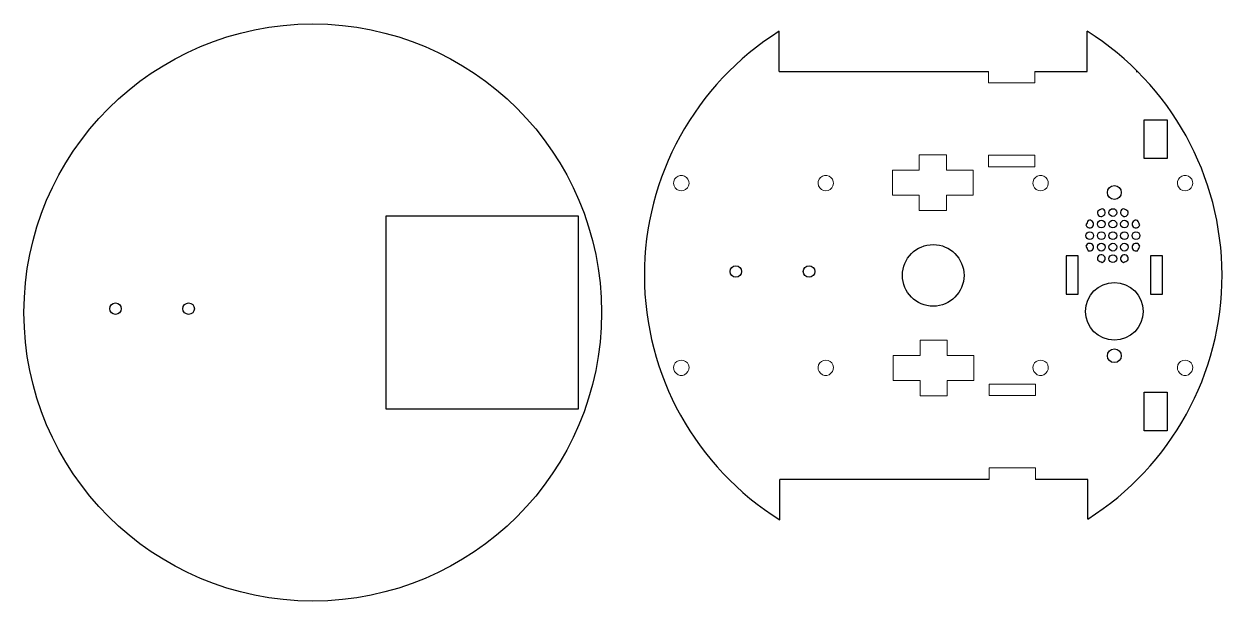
# Model space of a CAD drawing. Header units: millimetres. Extents: x -427 to 3453, y -1931 to 1921.
# Drawn here: x 1827.5 to 2138.6, y -423.4 to -273.4 of the extents above; entities that cross this region are included whole.
import ezdxf

# ---------------------------------------------------------------- set-up
doc = ezdxf.new("R2010")
doc.units = ezdxf.units.MM
doc.layers.add('corte', color=1, linetype='Continuous')
doc.layers.add('Layer 1', color=7, linetype='Continuous')

msp = doc.modelspace()

# ---------------------------------------------------------------- linework, layer by layer
at = {"color": 242, "true_color": 0xcd2027}
for points in [[(2023.558, -285.687), (2023.558, -275.277)], [(2103.558, -285.687), (2103.558, -275.277)], [(2023.558, -285.687), (2077.949, -285.687)], [(2089.979, -285.687), (2103.558, -285.687)], [(2116.282, -285.687), (2116.591, -285.687)], [(2118.326, -308.328), (2118.326, -298.328), (2124.326, -298.328), (2124.326, -308.328), (2118.326, -308.328)], [(1921.461, -323.367), (1921.461, -373.367), (1971.461, -373.367), (1971.461, -323.367), (1921.461, -323.367)], [(2118.326, -379.112), (2118.326, -369.112), (2124.326, -369.112), (2124.326, -379.112), (2118.326, -379.112)], [(2023.733, -402.273), (2023.733, -391.753)], [(2078.125, -391.753), (2023.733, -391.753)], [(2103.733, -391.753), (2090.154, -391.753)], [(2103.733, -402.052), (2103.733, -391.753)]]:
    msp.add_lwpolyline(points, dxfattribs=at)
at = {"color": 240, "linetype": 'ByBlock', "true_color": 0xed1f24}
for points in [[(2107.44, -321.413, 0.0430951), (2106.285, -321.99, 2.7339008)], [(2114.123, -321.99, 0.0430951), (2112.969, -321.413, 2.7339008)], [(2103.809, -324.466, 0.0430951), (2103.232, -325.62, 2.7339008)], [(2117.176, -325.62, 0.0430951), (2116.599, -324.466, 2.7339008)], [(2103.232, -331.149, 0.0430951), (2103.809, -332.303, 2.7339008)], [(2116.599, -332.303, 0.0430951), (2117.176, -331.149, 2.7339008)], [(2106.285, -334.779, 0.0430951), (2107.44, -335.356, 2.7339008)], [(2112.969, -335.356, 0.0430951), (2114.123, -334.779, 2.7339008)]]:
    msp.add_lwpolyline(points, format="xyb", close=True, dxfattribs=at)
at = {"color": 240, "true_color": 0xed1f24}
for points in [[(2098.093, -343.617), (2101.193, -343.617), (2101.193, -333.617), (2098.093, -333.617), (2098.093, -343.617)], [(2119.993, -343.617), (2123.093, -343.617), (2123.093, -333.617), (2119.993, -333.617), (2119.993, -343.617)]]:
    msp.add_lwpolyline(points, dxfattribs=at)
at = {"color": 242, "true_color": 0xcd2027}
for centre, radius in [((1902.471, -348.367), 75), ((2063.558, -338.72), 8)]:
    msp.add_circle(centre, radius, dxfattribs=at)
at = {"color": 240, "true_color": 0xed1f24}
for centre, radius in [((2110.593, -317.17), 1.8), ((2110.204, -322.385), 1), ((2107.204, -325.385), 1), ((2110.204, -325.385), 1), ((2113.204, -325.385), 1), ((2104.204, -328.385), 1), ((2107.204, -328.385), 1), ((2110.204, -328.385), 1), ((2113.204, -328.385), 1), ((2116.204, -328.385), 1), ((2107.204, -331.385), 1), ((2110.204, -331.385), 1), ((2113.204, -331.385), 1), ((2110.204, -334.385), 1), ((2012.314, -337.725), 1.5), ((2031.314, -337.725), 1.5), ((1851.228, -347.371), 1.5), ((1870.228, -347.371), 1.5), ((2110.593, -359.602), 1.8)]:
    msp.add_circle(centre, radius, dxfattribs=at)
at = {"color": 240, "linetype": 'ByBlock', "true_color": 0xed1f24}
msp.add_circle((2110.593, -348.066), 7.5, dxfattribs=at)
at = {"color": 242, "true_color": 0xcd2027}
for start, end in [(122.23095, 237.92734), (302.38952, 57.76905)]:
    msp.add_arc((2063.558, -338.72), 75, start, end, dxfattribs=at)
at = {"layer": 'corte', "lineweight": 0}
for points in [[(2000.014, -315.453), (1999.731, -315.982), (1999.273, -316.371), (1998.744, -316.617), (1998.144, -316.723), (1997.579, -316.617), (1997.015, -316.371), (1996.592, -315.982), (1996.309, -315.453), (1996.168, -314.854), (1996.204, -314.289), (1996.415, -313.725), (1996.803, -313.266), (1997.297, -312.913), (1997.862, -312.737), (1998.461, -312.737), (1999.026, -312.913), (1999.52, -313.266), (1999.872, -313.725), (2000.119, -314.289), (2000.155, -314.854), (2000.014, -315.453)], [(2037.514, -315.453), (2037.232, -315.982), (2036.773, -316.371), (2036.244, -316.617), (2035.644, -316.723), (2035.08, -316.617), (2034.515, -316.371), (2034.092, -315.982), (2033.81, -315.453), (2033.669, -314.854), (2033.704, -314.289), (2033.916, -313.725), (2034.304, -313.266), (2034.797, -312.913), (2035.362, -312.737), (2035.962, -312.737), (2036.526, -312.913), (2037.02, -313.266), (2037.373, -313.725), (2037.62, -314.289), (2037.655, -314.854), (2037.514, -315.453)], [(2093.313, -315.453), (2093.03, -315.982), (2092.572, -316.371), (2092.043, -316.617), (2091.443, -316.723), (2090.878, -316.617), (2090.314, -316.371), (2089.891, -315.982), (2089.608, -315.453), (2089.467, -314.854), (2089.503, -314.289), (2089.714, -313.725), (2090.102, -313.266), (2090.596, -312.913), (2091.161, -312.737), (2091.76, -312.737), (2092.325, -312.913), (2092.819, -313.266), (2093.171, -313.725), (2093.418, -314.289), (2093.454, -314.854), (2093.313, -315.453)], [(2130.813, -315.453), (2130.531, -315.982), (2130.072, -316.371), (2129.543, -316.617), (2128.943, -316.723), (2128.379, -316.617), (2127.814, -316.371), (2127.391, -315.982), (2127.109, -315.453), (2126.968, -314.854), (2127.003, -314.289), (2127.215, -313.725), (2127.603, -313.266), (2128.096, -312.913), (2128.661, -312.737), (2129.261, -312.737), (2129.825, -312.913), (2130.319, -313.266), (2130.672, -313.725), (2130.919, -314.289), (2130.954, -314.854), (2130.813, -315.453)], [(2000.119, -363.149), (1999.872, -363.713), (1999.52, -364.172), (1999.026, -364.525), (1998.461, -364.701), (1997.862, -364.701), (1997.297, -364.525), (1996.803, -364.172), (1996.415, -363.713), (1996.204, -363.149), (1996.168, -362.584), (1996.309, -361.985), (1996.592, -361.491), (1997.015, -361.067), (1997.579, -360.821), (1998.144, -360.715), (1998.744, -360.821), (1999.273, -361.067), (1999.731, -361.491), (2000.014, -361.985), (2000.155, -362.584), (2000.119, -363.149)], [(2037.655, -362.584), (2037.62, -363.149), (2037.373, -363.713), (2037.02, -364.172), (2036.526, -364.525), (2035.962, -364.701), (2035.362, -364.701), (2034.797, -364.525), (2034.304, -364.172), (2033.916, -363.713), (2033.704, -363.149), (2033.669, -362.584), (2033.81, -361.985), (2034.092, -361.491), (2034.515, -361.067), (2035.08, -360.821), (2035.644, -360.715), (2036.244, -360.821), (2036.773, -361.067), (2037.232, -361.491), (2037.514, -361.985), (2037.655, -362.584)], [(2093.418, -363.149), (2093.171, -363.713), (2092.819, -364.172), (2092.325, -364.525), (2091.76, -364.701), (2091.161, -364.701), (2090.596, -364.525), (2090.102, -364.172), (2089.714, -363.713), (2089.503, -363.149), (2089.467, -362.584), (2089.608, -361.985), (2089.891, -361.491), (2090.314, -361.067), (2090.878, -360.821), (2091.443, -360.715), (2092.043, -360.821), (2092.572, -361.067), (2093.03, -361.491), (2093.313, -361.985), (2093.454, -362.584), (2093.418, -363.149)], [(2130.954, -362.584), (2130.919, -363.149), (2130.672, -363.713), (2130.319, -364.172), (2129.825, -364.525), (2129.261, -364.701), (2128.661, -364.701), (2128.096, -364.525), (2127.603, -364.172), (2127.215, -363.713), (2127.003, -363.149), (2126.968, -362.584), (2127.109, -361.985), (2127.391, -361.491), (2127.814, -361.067), (2128.379, -360.821), (2128.943, -360.715), (2129.543, -360.821), (2130.072, -361.067), (2130.531, -361.491), (2130.813, -361.985), (2130.954, -362.584)]]:
    msp.add_lwpolyline(points, dxfattribs=at)
at = {"layer": 'Layer 1', "color": 242, "lineweight": 0, "true_color": 0xcd2027}
for points in [[(2089.979, -285.687), (2089.979, -288.686), (2077.949, -288.686), (2077.949, -285.687)], [(2052.973, -311.402), (2059.958, -311.402), (2059.958, -307.38), (2066.978, -307.38), (2066.978, -311.402), (2073.963, -311.402), (2073.963, -317.893), (2066.978, -317.893), (2066.978, -321.879), (2059.958, -321.879), (2059.958, -317.893), (2052.973, -317.893), (2052.973, -311.402)], [(2077.949, -307.486), (2089.979, -307.486), (2089.979, -310.485), (2077.949, -310.485), (2077.949, -307.486)], [(2053.148, -359.548), (2060.133, -359.548), (2060.133, -355.526), (2067.153, -355.526), (2067.153, -359.548), (2074.138, -359.548), (2074.138, -366.039), (2067.153, -366.039), (2067.153, -370.025), (2060.133, -370.025), (2060.133, -366.039), (2053.148, -366.039), (2053.148, -359.548)], [(2078.125, -366.956), (2090.154, -366.956), (2090.154, -369.955), (2078.125, -369.955), (2078.125, -366.956)], [(2078.125, -391.753), (2078.125, -388.755)], [(2078.125, -388.755), (2090.154, -388.755), (2090.154, -391.753)]]:
    msp.add_lwpolyline(points, dxfattribs=at)

doc.saveas('drawing.dxf')
